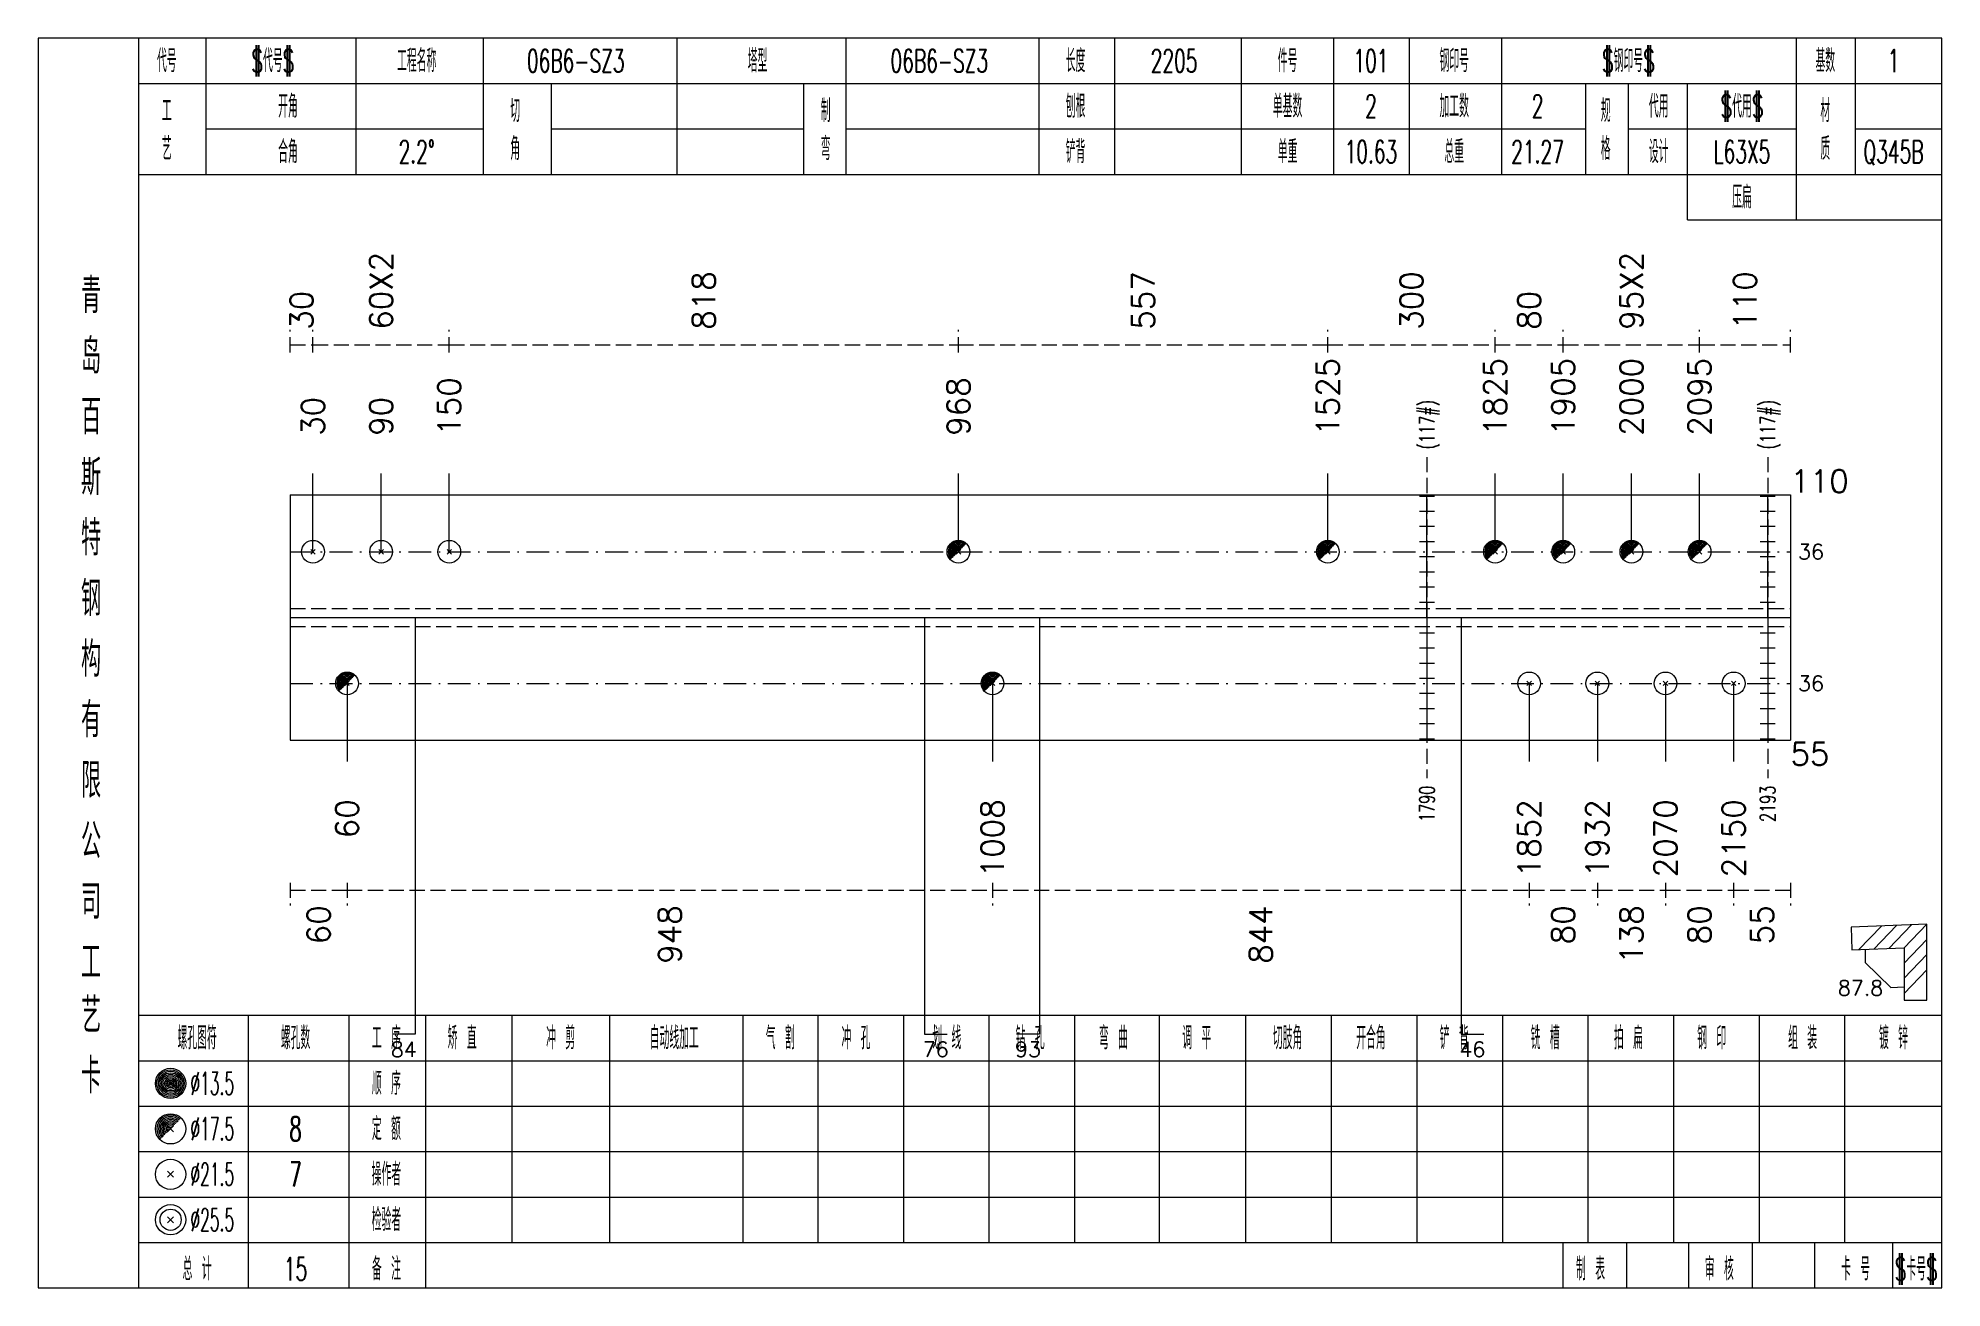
# Model space of a CAD drawing. Extents: x -533 to 8774, y 0 to 7979.
# Drawn here: x 0 to 251.4, y 7757.8 to 7922.8 of the extents above; entities that cross this region are included whole.
import ezdxf
from ezdxf.enums import TextEntityAlignment as Align

# ---------------------------------------------------------------- set-up
doc = ezdxf.new("R2010")
doc.units = 0
doc.header["$MEASUREMENT"] = 0
doc.linetypes.add('一点画线', pattern=[5.2, 3, -1, 0.2, -1])
doc.linetypes.add('虚线', pattern=[2.75, 2, -0.75])
doc.layers.get('0').update_dxf_attribs({"linetype": 'CONTINUOUS', "lineweight": 25})
for name, color, linetype, lineweight in [('1', 7, 'CONTINUOUS', 25), ('2', 7, 'CONTINUOUS', 25), ('4', 7, 'CONTINUOUS', 25), ('5', 7, 'CONTINUOUS', 25)]:
    doc.layers.add(name, color=color, linetype=linetype, lineweight=lineweight)
doc.styles.get("Standard").update_dxf_attribs({"font": 'simplex.shx', "width": 0.7, "height": 3, "bigfont": 'gbhzfs.shx'})

msp = doc.modelspace()

# ---------------------------------------------------------------- texts
at = {"color": 8, "linetype": 'Continuous', "lineweight": 9}
for s, p in [('60X2', (45.3, 7884.27)), ('95X2', (210.4, 7884.27)), ('818', (87.92, 7884.27)), ('557', (145.92, 7884.27)), ('300', (181.35, 7884.27)), ('110', (225.4, 7884.27)), ('30', (34.8, 7884.27)), ('80', (196.9, 7884.27))]:
    msp.add_text(s, height=3, rotation=90, dxfattribs=at).set_placement(p, align=Align.MIDDLE_LEFT)
at = {"color": 7, "linetype": 'Continuous', "lineweight": 13}
for s, p in [('1525', (170.31, 7870.27)), ('1825', (192.4, 7870.27)), ('1905', (201.4, 7870.27)), ('2000', (210.4, 7870.27)), ('2095', (219.4, 7870.27)), ('150', (54.3, 7870.27)), ('968', (121.53, 7870.27)), ('30', (36.3, 7870.27)), ('90', (45.3, 7870.27))]:
    msp.add_text(s, height=3, rotation=90, dxfattribs=at).set_placement(p, align=Align.MIDDLE_LEFT)
for s, height, p in [('110', 3, (231.4, 7864.27)), ('36', 2, (232.4, 7854.96)), ('36', 2, (232.4, 7837.58))]:
    msp.add_text(s, height=height, dxfattribs=at).set_placement(p, align=Align.MIDDLE_LEFT)
at = {"color": 8, "linetype": 'Continuous', "lineweight": 9}
for s, p in [('60', (37.05, 7808.27)), ('948', (83.42, 7808.27)), ('844', (161.47, 7808.27)), ('80', (201.4, 7808.27)), ('138', (210.4, 7808.27)), ('80', (219.4, 7808.27)), ('55', (227.65, 7808.27))]:
    msp.add_text(s, height=3, rotation=90, dxfattribs=at).set_placement(p, align=Align.MIDDLE_RIGHT)
at = {"layer": '1', "color": 7, "linetype": 'Continuous', "lineweight": 13}
msp.add_text('55', height=3, dxfattribs=at).set_placement((231.4, 7828.27), align=Align.MIDDLE_LEFT)
for s, p in [('60', (40.8, 7822.27)), ('1008', (126.03, 7822.27)), ('1852', (196.9, 7822.27)), ('1932', (205.9, 7822.27)), ('2070', (214.9, 7822.27)), ('2150', (223.9, 7822.27))]:
    msp.add_text(s, height=3, rotation=90, dxfattribs=at).set_placement(p, align=Align.MIDDLE_RIGHT)
at = {"layer": '2', "color": 7, "linetype": 'Continuous', "lineweight": 13, "width": 0.7}
for p in [(183.4, 7868.46), (228.4, 7868.46)]:
    msp.add_text('(117#)', height=2, rotation=90, dxfattribs=at).set_placement(p, align=Align.MIDDLE_LEFT)
for s, p in [('1790', (183.4, 7824.08)), ('2193', (228.4, 7824.08))]:
    msp.add_text(s, height=2, rotation=90, dxfattribs=at).set_placement(p, align=Align.MIDDLE_RIGHT)
at = {"layer": '2', "color": 7, "linetype": 'Continuous', "lineweight": 13}
msp.add_text('87.8', height=2, dxfattribs=at).set_placement((243.65, 7795.77), align=Align.BOTTOM_RIGHT)
for s, p in [('84', (48.3, 7790.27)), ('76', (118.53, 7790.27)), ('93', (130.72, 7790.27)), ('46', (189.4, 7790.27))]:
    msp.add_text(s, height=2, dxfattribs=at).set_placement(p, align=Align.TOP_CENTER)
at = {"layer": '4', "color": 1, "linetype": 'Continuous', "lineweight": 13}
for s, height, width, p in [('$代号$', 3, 0.6, (31, 7919.77)), ('$钢印号$', 3, 0.6, (210, 7919.77)), ('代号', 3, 0.6, (17, 7919.77)), ('工程名称', 3, 0.6, (50, 7919.77)), ('06B6-SZ3', 3, 0.6, (71, 7919.77)), ('塔型', 3, 0.6, (95, 7919.77)), ('06B6-SZ3', 3, 0.6, (119, 7919.77)), ('长度', 3, 0.6, (137, 7919.77)), ('2205', 3, 0.6, (150, 7919.77)), ('件号', 3, 0.6, (165, 7919.77)), ('101', 3, 0.6, (176, 7919.77)), ('钢印号', 3, 0.6, (187, 7919.77)), ('基数', 3, 0.6, (236, 7919.77)), ('1', 3, 0.6, (245, 7919.77)), ('工', 3, 0.6, (17, 7913.17)), ('开角', 3, 0.6, (33, 7913.77)), ('切', 3, 0.6, (63, 7913.17)), ('制', 3, 0.6, (104, 7913.17)), ('刨根', 3, 0.6, (137, 7913.77)), ('单基数', 3, 0.6, (165, 7913.77)), ('2', 3, 0.6, (176, 7913.77)), ('加工数', 3, 0.6, (187, 7913.77)), ('2', 3, 0.6, (198, 7913.77)), ('规', 3, 0.6, (207, 7913.17)), ('代用', 3, 0.6, (214, 7913.77)), ('$代用$', 3, 0.6, (225, 7913.77)), ('材', 3, 0.6, (236, 7913.17)), ('艺', 3, 0.6, (17, 7908.17)), ('合角', 3, 0.6, (33, 7907.77)), ('2.2%%d', 3, 0.6, (50, 7907.77)), ('角', 3, 0.6, (63, 7908.17)), ('弯', 3, 0.6, (104, 7908.17)), ('铲背', 3, 0.6, (137, 7907.77)), ('单重', 3, 0.6, (165, 7907.77)), ('10.63', 3, 0.6, (176, 7907.77)), ('总重', 3, 0.6, (187, 7907.77)), ('21.27', 3, 0.6, (198, 7907.77)), ('格', 3, 0.6, (207, 7908.17)), ('设计', 3, 0.6, (214, 7907.77)), ('L63X5', 3, 0.6, (225, 7907.77)), ('质', 3, 0.6, (236, 7908.17)), ('Q345B', 3, 0.6, (245, 7907.77)), ('压扁', 3, 0.6, (225, 7901.77)), ('青', 4.6, 0.8, (7, 7888.77)), ('岛', 4.6, 0.8, (7, 7880.77)), ('百', 4.6, 0.8, (7, 7872.77)), ('斯', 4.6, 0.8, (7, 7864.77)), ('特', 4.6, 0.8, (7, 7856.77)), ('钢', 4.6, 0.8, (7, 7848.77)), ('构', 4.6, 0.8, (7, 7840.77)), ('有', 4.6, 0.8, (7, 7832.77)), ('限', 4.6, 0.8, (7, 7824.77)), ('公', 4.6, 0.8, (7, 7816.77)), ('司', 4.6, 0.8, (7, 7808.77)), ('工', 4.6, 0.8, (7, 7800.77)), ('艺', 4.6, 0.8, (7, 7793.77)), ('螺孔图符', 3, 0.6, (21, 7790.77)), ('螺孔数', 3, 0.6, (34, 7790.77)), ('工 序', 3, 0.6, (46, 7790.77)), ('矫 直', 3, 0.6, (56, 7790.77)), ('冲 剪', 3, 0.6, (69, 7790.77)), ('自动线加工', 3, 0.6, (84, 7790.77)), ('气 割', 3, 0.6, (98, 7790.77)), ('冲 孔', 3, 0.6, (108, 7790.77)), ('划 线', 3, 0.6, (120, 7790.77)), ('钻 孔', 3, 0.6, (131, 7790.77)), ('弯 曲', 3, 0.6, (142, 7790.77)), ('调 平', 3, 0.6, (153, 7790.77)), ('切肢角', 3, 0.6, (165, 7790.77)), ('开合角', 3, 0.6, (176, 7790.77)), ('铲 背', 3, 0.6, (187, 7790.77)), ('铣 槽', 3, 0.6, (199, 7790.77)), ('拍 扁', 3, 0.6, (210, 7790.77)), ('钢 印', 3, 0.6, (221, 7790.77)), ('组 装', 3, 0.6, (233, 7790.77)), ('镀 锌', 3, 0.6, (245, 7790.77)), ('卡', 4.6, 0.8, (7, 7785.77)), ('%%C13.5', 3, 0.5, (23, 7784.77)), ('顺 序', 3, 0.6, (46, 7784.77)), ('%%C17.5', 3, 0.5, (23, 7778.77)), ('8', 3.2, 0.6, (34, 7778.77)), ('定 额', 3, 0.6, (46, 7778.77)), ('%%C21.5', 3, 0.5, (23, 7772.77)), ('7', 3.2, 0.6, (34, 7772.77)), ('操作者', 3, 0.6, (46, 7772.77)), ('%%C25.5', 3, 0.5, (23, 7766.77)), ('检验者', 3, 0.6, (46, 7766.77)), ('总 计', 3, 0.6, (21, 7760.27)), ('15', 3, 0.6, (34, 7760.27)), ('备 注', 3, 0.6, (46, 7760.27)), ('制 表', 3, 0.6, (205, 7760.27)), ('审 核', 3, 0.6, (222, 7760.27)), ('卡 号', 3, 0.6, (240, 7760.27)), ('$卡号$', 3, 0.6, (248, 7760.27))]:
    msp.add_text(s, height=height, dxfattribs=dict(at, width=width)).set_placement(p, align=Align.MIDDLE_CENTER)

# ---------------------------------------------------------------- blocks, each defined once
blk = doc.blocks.new('孔21.5')
at = {"layer": '5', "color": 7, "linetype": 'Continuous', "lineweight": 13}
for p, q in [((-0.2, -0.2), (0.2, 0.2)), ((0.2, -0.2), (-0.2, 0.2))]:
    blk.add_line(p, q, dxfattribs=at)
blk.add_circle((0, 0), 1, dxfattribs=at)
blk = doc.blocks.new('孔17.5')
at = {"layer": '5', "color": 7, "linetype": 'Continuous', "lineweight": 0}
for p, q in [((-0.2, -0.2), (0.2, 0.2)), ((-0.2, 0.2), (0.2, -0.2))]:
    blk.add_line(p, q, dxfattribs=at)
at = {"layer": '5', "color": 7, "linetype": 'Continuous', "lineweight": 13}
blk.add_circle((0, 0), 1, dxfattribs=at)
for radius in [0.9, 0.8, 0.7, 0.6, 0.5, 0.4, 0.3, 0.2, 0.1]:
    blk.add_arc((0, 0), radius, 45, 225, dxfattribs=at)

# ---------------------------------------------------------------- linework, layer by layer
at = {"color": 8, "linetype": '虚线', "lineweight": 9}
for p, q in [((33.3, 7881.27), (33.3, 7884.27)), ((36.3, 7881.27), (36.3, 7884.27)), ((36.3, 7881.27), (36.3, 7884.27)), ((54.3, 7881.27), (54.3, 7884.27)), ((54.3, 7881.27), (54.3, 7884.27)), ((121.53, 7881.27), (121.53, 7884.27)), ((121.53, 7881.27), (121.53, 7884.27)), ((170.31, 7881.27), (170.31, 7884.27)), ((170.31, 7881.27), (170.31, 7884.27)), ((192.4, 7881.27), (192.4, 7884.27)), ((192.4, 7881.27), (192.4, 7884.27)), ((201.4, 7881.27), (201.4, 7884.27)), ((201.4, 7881.27), (201.4, 7884.27)), ((219.4, 7881.27), (219.4, 7884.27)), ((219.4, 7881.27), (219.4, 7884.27)), ((231.4, 7881.27), (231.4, 7884.27)), ((33.3, 7882.27), (36.3, 7882.27)), ((36.3, 7882.27), (54.3, 7882.27)), ((54.3, 7882.27), (121.53, 7882.27)), ((121.53, 7882.27), (170.31, 7882.27)), ((170.31, 7882.27), (192.4, 7882.27)), ((192.4, 7882.27), (201.4, 7882.27)), ((201.4, 7882.27), (219.4, 7882.27)), ((219.4, 7882.27), (231.4, 7882.27)), ((33.3, 7811.27), (33.3, 7808.27)), ((40.8, 7811.27), (40.8, 7808.27)), ((40.8, 7811.27), (40.8, 7808.27)), ((126.03, 7811.27), (126.03, 7808.27)), ((126.03, 7811.27), (126.03, 7808.27)), ((196.9, 7811.27), (196.9, 7808.27)), ((196.9, 7811.27), (196.9, 7808.27)), ((205.9, 7811.27), (205.9, 7808.27)), ((205.9, 7811.27), (205.9, 7808.27)), ((214.9, 7811.27), (214.9, 7808.27)), ((214.9, 7811.27), (214.9, 7808.27)), ((223.9, 7811.27), (223.9, 7808.27)), ((223.9, 7811.27), (223.9, 7808.27)), ((231.4, 7811.27), (231.4, 7808.27)), ((33.3, 7810.27), (40.8, 7810.27)), ((40.8, 7810.27), (126.03, 7810.27)), ((126.03, 7810.27), (196.9, 7810.27)), ((196.9, 7810.27), (205.9, 7810.27)), ((205.9, 7810.27), (214.9, 7810.27)), ((214.9, 7810.27), (223.9, 7810.27)), ((223.9, 7810.27), (231.4, 7810.27))]:
    msp.add_line(p, q, dxfattribs=at)
at = {"color": 7, "linetype": 'Continuous', "lineweight": 13}
for p, q in [((36.3, 7854.96), (36.3, 7865.27)), ((45.3, 7854.96), (45.3, 7865.27)), ((54.3, 7854.96), (54.3, 7865.27)), ((121.53, 7854.96), (121.53, 7865.27)), ((170.31, 7854.96), (170.31, 7865.27)), ((192.4, 7854.96), (192.4, 7865.27)), ((201.4, 7854.96), (201.4, 7865.27)), ((210.4, 7854.96), (210.4, 7865.27)), ((219.4, 7854.96), (219.4, 7865.27)), ((40.8, 7837.58), (40.8, 7827.27)), ((126.03, 7837.58), (126.03, 7827.27)), ((196.9, 7837.58), (196.9, 7827.27)), ((205.9, 7837.58), (205.9, 7827.27)), ((214.9, 7837.58), (214.9, 7827.27)), ((223.9, 7837.58), (223.9, 7827.27))]:
    msp.add_line(p, q, dxfattribs=at)
at = {"color": 7, "linetype": 'Continuous', "lineweight": 18}
for p, q in [((33.3, 7862.46), (33.3, 7830.08)), ((33.3, 7862.46), (231.4, 7862.46)), ((231.4, 7862.46), (231.4, 7830.08)), ((33.3, 7846.27), (231.4, 7846.27))]:
    msp.add_line(p, q, dxfattribs=at)
at = {"color": 3, "linetype": '一点画线', "lineweight": 13}
for p, q in [((33.3, 7854.96), (231.4, 7854.96)), ((33.3, 7837.58), (231.4, 7837.58))]:
    msp.add_line(p, q, dxfattribs=at)
at = {"color": 1, "linetype": '虚线', "lineweight": 18}
for p, q in [((33.3, 7847.46), (231.4, 7847.46)), ((33.3, 7845.08), (231.4, 7845.08))]:
    msp.add_line(p, q, dxfattribs=at)
at = {"layer": '1', "color": 7, "linetype": 'Continuous', "lineweight": 18}
msp.add_line((33.3, 7830.08), (231.4, 7830.08), dxfattribs=at)
at = {"layer": '2', "color": 216, "linetype": '虚线', "lineweight": 13}
for p, q in [((183.4, 7867.46), (183.4, 7825.08)), ((228.4, 7867.46), (228.4, 7825.08))]:
    msp.add_line(p, q, dxfattribs=at)
at = {"layer": '2', "color": 7, "linetype": 'Continuous', "lineweight": 13}
for p, q in [((184.4, 7862.27), (182.4, 7862.27)), ((183.4, 7846.27), (183.4, 7862.46)), ((229.4, 7862.27), (227.4, 7862.27)), ((228.4, 7846.27), (228.4, 7862.46)), ((184.4, 7860.27), (182.4, 7860.27)), ((229.4, 7860.27), (227.4, 7860.27)), ((184.4, 7858.27), (182.4, 7858.27)), ((184.4, 7856.27), (182.4, 7856.27)), ((229.4, 7858.27), (227.4, 7858.27)), ((229.4, 7856.27), (227.4, 7856.27)), ((184.4, 7854.27), (182.4, 7854.27)), ((229.4, 7854.27), (227.4, 7854.27)), ((184.4, 7852.27), (182.4, 7852.27)), ((229.4, 7852.27), (227.4, 7852.27)), ((184.4, 7850.27), (182.4, 7850.27)), ((229.4, 7850.27), (227.4, 7850.27)), ((49.8, 7846.27), (49.8, 7791.27)), ((117.03, 7846.27), (117.03, 7791.27)), ((132.22, 7846.27), (132.22, 7791.27)), ((184.4, 7848.27), (182.4, 7848.27)), ((183.4, 7846.27), (183.4, 7830.08)), ((187.9, 7846.27), (187.9, 7791.27)), ((229.4, 7848.27), (227.4, 7848.27)), ((228.4, 7846.27), (228.4, 7830.08)), ((182.4, 7844.27), (184.4, 7844.27)), ((227.4, 7844.27), (229.4, 7844.27)), ((182.4, 7842.27), (184.4, 7842.27)), ((227.4, 7842.27), (229.4, 7842.27)), ((182.4, 7840.27), (184.4, 7840.27)), ((227.4, 7840.27), (229.4, 7840.27)), ((182.4, 7838.27), (184.4, 7838.27)), ((182.4, 7836.27), (184.4, 7836.27)), ((227.4, 7838.27), (229.4, 7838.27)), ((227.4, 7836.27), (229.4, 7836.27)), ((182.4, 7834.27), (184.4, 7834.27)), ((227.4, 7834.27), (229.4, 7834.27)), ((182.4, 7832.27), (184.4, 7832.27)), ((227.4, 7832.27), (229.4, 7832.27)), ((182.4, 7830.27), (184.4, 7830.27)), ((227.4, 7830.27), (229.4, 7830.27)), ((249.4, 7805.77), (239.41, 7805.39)), ((239.41, 7805.39), (239.52, 7802.39)), ((240.4, 7802.42), (243.4, 7805.54)), ((242.4, 7802.5), (245.4, 7805.62)), ((244.4, 7802.58), (247.4, 7805.69)), ((246.4, 7802.65), (249.4, 7805.77)), ((246.4, 7800.65), (249.4, 7803.77)), ((249.4, 7795.77), (249.4, 7805.77)), ((239.52, 7802.39), (246.4, 7802.65)), ((241.27, 7802.46), (241.27, 7800.71)), ((246.4, 7802.65), (246.4, 7795.77)), ((246.4, 7798.65), (249.4, 7801.77)), ((244.65, 7797.45), (241.27, 7800.71)), ((246.4, 7796.65), (249.4, 7799.77)), ((244.65, 7797.45), (246.4, 7797.52)), ((246.4, 7795.77), (249.4, 7795.77)), ((49.8, 7791.27), (46.8, 7791.27)), ((117.03, 7791.27), (120.03, 7791.27)), ((132.22, 7791.27), (129.22, 7791.27)), ((187.9, 7791.27), (190.9, 7791.27))]:
    msp.add_line(p, q, dxfattribs=at)
at = {"layer": '4', "color": 1, "linetype": 'Continuous', "lineweight": 18}
for p, q in [((13.3, 7757.77), (13.3, 7922.77)), ((22.2, 7904.77), (22.2, 7922.77)), ((42, 7904.77), (42, 7922.77)), ((58.8, 7904.77), (58.8, 7922.77)), ((84.4, 7904.77), (84.4, 7922.77)), ((106.7, 7904.77), (106.7, 7922.77)), ((132.2, 7904.77), (132.2, 7922.77)), ((142.2, 7904.77), (142.2, 7922.77)), ((158.9, 7904.77), (158.9, 7922.77)), ((171.1, 7904.77), (171.1, 7922.77)), ((181.1, 7904.77), (181.1, 7922.77)), ((193.3, 7904.77), (193.3, 7922.77)), ((232.2, 7898.77), (232.2, 7922.77)), ((240, 7904.77), (240, 7922.77)), ((13.3, 7916.77), (251.4, 7916.77)), ((67.8, 7904.77), (67.8, 7916.77)), ((101.1, 7904.77), (101.1, 7916.77)), ((204.4, 7904.77), (204.4, 7916.77)), ((210, 7904.77), (210, 7916.77)), ((217.8, 7898.77), (217.8, 7916.77)), ((22.2, 7910.77), (58.8, 7910.77)), ((67.8, 7910.77), (101.1, 7910.77)), ((106.7, 7910.77), (204.4, 7910.77)), ((210, 7910.77), (232.2, 7910.77)), ((240, 7910.77), (251.4, 7910.77)), ((13.3, 7904.77), (251.4, 7904.77)), ((217.8, 7898.77), (251.4, 7898.77)), ((13.3, 7793.77), (251.4, 7793.77)), ((27.8, 7757.77), (27.8, 7793.77)), ((41.1, 7757.77), (41.1, 7793.77)), ((51.2, 7757.77), (51.2, 7793.77)), ((62.6, 7763.77), (62.6, 7793.77)), ((75.5, 7763.77), (75.5, 7793.77)), ((93.1, 7763.77), (93.1, 7793.77)), ((103, 7763.77), (103, 7793.77)), ((114.3, 7763.77), (114.3, 7793.77)), ((125.6, 7763.77), (125.6, 7793.77)), ((136.9, 7763.77), (136.9, 7793.77)), ((148.1, 7763.77), (148.1, 7793.77)), ((159.5, 7763.77), (159.5, 7793.77)), ((170.8, 7763.77), (170.8, 7793.77)), ((182.1, 7763.77), (182.1, 7793.77)), ((193.4, 7763.77), (193.4, 7793.77)), ((204.7, 7763.77), (204.7, 7793.77)), ((216, 7763.77), (216, 7793.77)), ((227.3, 7763.77), (227.3, 7793.77)), ((238.6, 7763.77), (238.6, 7793.77)), ((13.3, 7787.77), (251.4, 7787.77)), ((13.3, 7781.77), (251.4, 7781.77)), ((13.3, 7775.77), (251.4, 7775.77)), ((13.3, 7769.77), (251.4, 7769.77)), ((13.3, 7763.77), (251.4, 7763.77)), ((201.4, 7757.77), (201.4, 7763.77)), ((209.8, 7757.77), (209.8, 7763.77)), ((218, 7757.77), (218, 7763.77)), ((226.4, 7757.77), (226.4, 7763.77)), ((234.6, 7757.77), (234.6, 7763.77)), ((244.9, 7757.77), (244.9, 7763.77))]:
    msp.add_line(p, q, dxfattribs=at)
at = {"layer": '4', "color": 7, "linetype": 'Continuous', "lineweight": 13}
for p, q in [((17.3, 7784.57), (17.7, 7784.97)), ((17.7, 7784.57), (17.3, 7784.97)), ((17.1, 7772.37), (17.9, 7773.17)), ((17.9, 7772.37), (17.1, 7773.17)), ((17.1, 7766.37), (17.9, 7767.17)), ((17.9, 7766.37), (17.1, 7767.17))]:
    msp.add_line(p, q, dxfattribs=at)
at = {"layer": '4', "color": 7, "linetype": 'Continuous', "lineweight": 0}
for p, q in [((17.1, 7778.37), (17.9, 7779.17)), ((17.1, 7779.17), (17.9, 7778.37))]:
    msp.add_line(p, q, dxfattribs=at)
at = {"layer": '4', "color": 1, "linetype": 'Continuous', "lineweight": 18}
msp.add_lwpolyline([(0, 7922.77), (0, 7757.77), (251.4, 7757.77), (251.4, 7922.77)], close=True, dxfattribs=at)
at = {"layer": '4', "color": 7, "linetype": 'Continuous', "lineweight": 13}
for centre, radius in [((17.5, 7784.77), 2), ((17.5, 7784.77), 1.8), ((17.5, 7784.77), 1.6), ((17.5, 7784.77), 1.4), ((17.5, 7784.77), 1.2), ((17.5, 7784.77), 1), ((17.5, 7784.77), 0.8), ((17.5, 7784.77), 0.6), ((17.5, 7784.77), 0.4), ((17.5, 7784.77), 0.2), ((17.5, 7778.77), 2), ((17.5, 7772.77), 2), ((17.5, 7766.77), 2), ((17.5, 7766.77), 1.4)]:
    msp.add_circle(centre, radius, dxfattribs=at)
for radius in [1.8, 1.6, 1.4, 1.2, 1, 0.8, 0.6, 0.4, 0.2]:
    msp.add_arc((17.5, 7778.77), radius, 45, 225, dxfattribs=at)

# ---------------------------------------------------------------- block references
at = {"color": 7, "linetype": 'Continuous', "lineweight": 13, "xscale": 1.5, "yscale": 1.5, "zscale": 1.5}
for name, p in [('孔21.5', (36.3, 7854.96)), ('孔21.5', (45.3, 7854.96)), ('孔21.5', (54.3, 7854.96)), ('孔17.5', (121.53, 7854.96)), ('孔17.5', (170.31, 7854.96)), ('孔17.5', (192.4, 7854.96)), ('孔17.5', (201.4, 7854.96)), ('孔17.5', (210.4, 7854.96)), ('孔17.5', (219.4, 7854.96))]:
    msp.add_blockref(name, p, dxfattribs=at)
at = {"layer": '1', "color": 7, "linetype": 'Continuous', "lineweight": 13, "xscale": 1.5, "yscale": 1.5, "zscale": 1.5}
for name, p in [('孔17.5', (40.8, 7837.58)), ('孔17.5', (126.03, 7837.58)), ('孔21.5', (196.9, 7837.58)), ('孔21.5', (205.9, 7837.58)), ('孔21.5', (214.9, 7837.58)), ('孔21.5', (223.9, 7837.58))]:
    msp.add_blockref(name, p, dxfattribs=at)

msp.set_redraw_order([(e.dxf.handle, doc.entitydb.next_handle()) for e in msp.query("TEXT MTEXT ATTDEF DIMENSION ARC_DIMENSION")])  # texts and dimensions are drawn at this point

doc.saveas('drawing.dxf')
